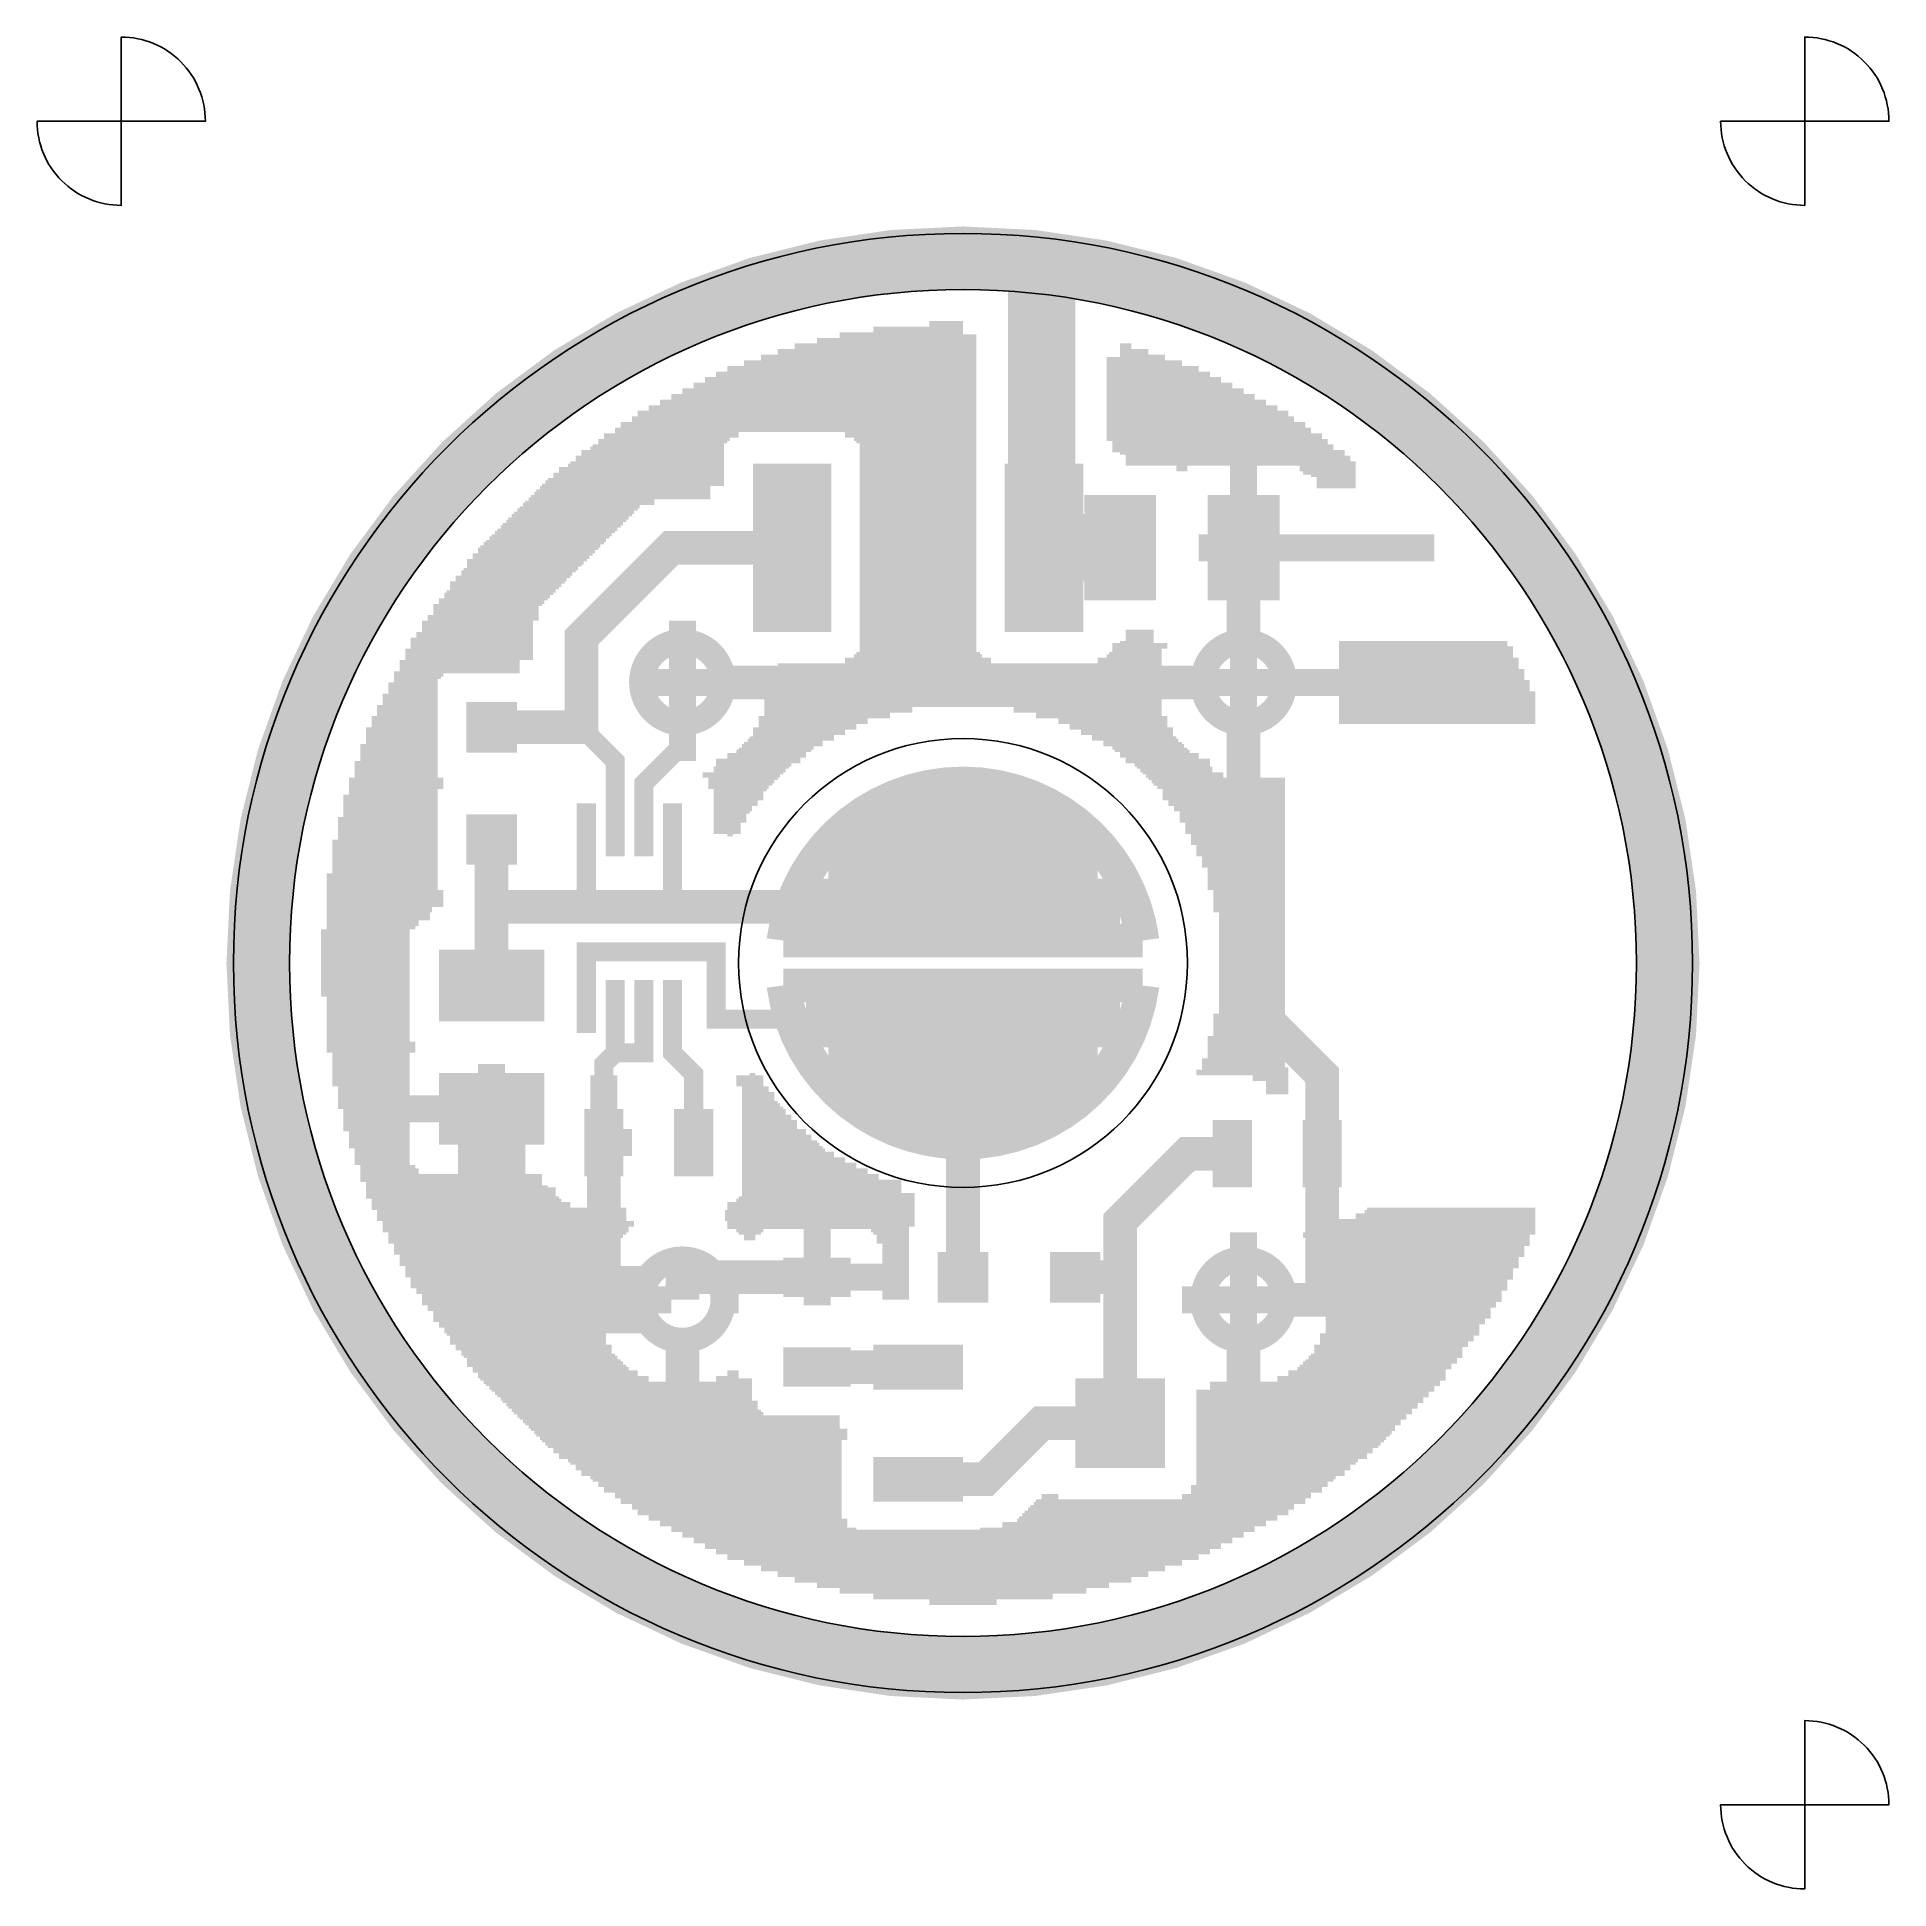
# Model space of a CAD drawing. Extents: x 413 to 603, y 413 to 603.
import ezdxf

# ---------------------------------------------------------------- set-up
doc = ezdxf.new("R2010")
doc.units = 0
doc.header["$MEASUREMENT"] = 0
doc.layers.add('1', color=4, linetype='CONTINUOUS')

msp = doc.modelspace()

# ---------------------------------------------------------------- linework, layer by layer
at = {"layer": '1'}
for points in [[(421.409082, 594.590918), (430.068174, 594.590918, 0.414214), (421.409082, 603.25001)], [(594.590918, 594.590918), (603.25001, 594.590918, 0.414214), (594.590918, 603.25001)], [(421.409082, 594.590918), (412.74999, 594.590918, 0.414214), (421.409082, 585.931826)], [(594.590918, 594.590918), (585.931826, 594.590918, 0.414214), (594.590918, 585.931826)], [(432.954538, 508, 1), (583.045462, 508, 1)], [(438.727266, 508, 1), (577.272734, 508, 1)], [(484.909089, 508, 1), (531.090911, 508, 1)], [(594.590918, 421.409082), (603.25001, 421.409082, 0.414214), (594.590918, 430.068174)], [(594.590918, 421.409082), (585.931826, 421.409082, 0.414214), (594.590918, 412.74999)]]:
    msp.add_lwpolyline(points, format="xyb", close=True, dxfattribs=at)
for points, const_width in [([(435.480106, 508, 1), (580.519894, 508, 1)], 6.494319), ([(474.951133, 536.8636389999999, 1), (483.321588, 536.8636389999999, 1)], 2.597728), ([(532.678412, 536.8636389999999, 1), (541.048867, 536.8636389999999, 1)], 2.597728), ([(505.402272, 513.772728, 1), (510.597728, 513.772728, 1)], 5.195455), ([(505.402272, 502.227272, 1), (510.597728, 502.227272, 1)], 5.195455), ([(474.951133, 473.363633, 1), (483.321588, 473.363633, 1)], 2.597728), ([(532.678412, 473.363633, 1), (541.048867, 473.363633, 1)], 2.597728)]:
    msp.add_lwpolyline(points, format="xyb", close=True, dxfattribs=dict(at, const_width=const_width))
for points, const_width in [([(516.081819, 550.7181860000001), (516.081819, 579.581825)], 6.927273), ([(498.763635, 572.077279), (508, 572.077279)], 2.770909), ([(498.763635, 534.5545480000001), (498.763635, 572.077279)], 2.770909), ([(499.340908, 534.5545480000001), (499.340908, 572.077279)], 2.770909), ([(499.9181809999999, 534.5545480000001), (499.9181809999999, 572.077279)], 2.770909), ([(500.495454, 534.5545480000001), (500.495454, 572.077279)], 2.770909), ([(501.0727269999999, 535.131821), (501.0727269999999, 572.077279)], 2.770909), ([(501.649999, 535.131821), (501.649999, 572.077279)], 2.770909), ([(502.227272, 535.131821), (502.227272, 572.077279)], 2.770909), ([(502.804545, 535.131821), (502.804545, 572.077279)], 2.770909), ([(503.381818, 535.709094), (503.381818, 572.077279)], 2.770909), ([(503.959091, 535.709094), (503.959091, 572.077279)], 2.770909), ([(504.536363, 572.654552), (508, 572.654552)], 2.770909), ([(504.536363, 535.709094), (504.536363, 572.654552)], 2.770909), ([(505.113636, 535.709094), (505.113636, 572.654552)], 2.770909), ([(505.690909, 535.709094), (505.690909, 572.654552)], 2.770909), ([(506.268182, 535.709094), (506.268182, 572.654552)], 2.770909), ([(506.845454, 535.709094), (506.845454, 572.654552)], 2.770909), ([(507.422727, 535.709094), (507.422727, 572.654552)], 2.770909), ([(508, 535.709094), (508, 572.654552)], 2.770909), ([(490.681816, 570.345461), (508, 570.345461)], 2.770909), ([(490.681816, 563.99546), (490.681816, 570.345461)], 2.770909), ([(491.259089, 563.99546), (491.259089, 570.345461)], 2.770909), ([(491.836362, 563.99546), (491.836362, 570.345461)], 2.770909), ([(492.4136349999999, 563.99546), (492.4136349999999, 570.345461)], 2.770909), ([(492.990908, 570.922734), (508, 570.922734)], 2.770909), ([(492.990908, 563.99546), (492.990908, 570.922734)], 2.770909), ([(493.56818, 563.99546), (493.56818, 570.922734)], 2.770909), ([(494.145453, 563.99546), (494.145453, 570.922734)], 2.770909), ([(494.722726, 563.99546), (494.722726, 570.922734)], 2.770909), ([(495.299999, 571.500006), (508, 571.500006)], 2.770909), ([(495.299999, 563.99546), (495.299999, 571.500006)], 2.770909), ([(495.8772719999999, 563.418187), (495.8772719999999, 571.500006)], 2.770909), ([(496.4545440000001, 563.418187), (496.4545440000001, 571.500006)], 2.770909), ([(497.031817, 562.840915), (497.031817, 571.500006)], 2.770909), ([(497.60909, 562.840915), (497.60909, 571.500006)], 2.770909), ([(498.186363, 561.686369), (498.186363, 571.500006)], 2.770909), ([(524.163638, 570.345461), (525.318184, 570.345461)], 2.770909), ([(524.163638, 561.686369), (524.163638, 570.345461)], 2.770909), ([(524.740911, 560.531823), (524.740911, 570.345461)], 2.770909), ([(525.318184, 560.531823), (525.318184, 570.345461)], 2.770909), ([(485.486361, 568.613642), (508, 568.613642)], 2.770909), ([(485.486361, 563.99546), (485.486361, 568.613642)], 2.770909), ([(486.063634, 563.99546), (486.063634, 568.613642)], 2.770909), ([(486.640907, 563.99546), (486.640907, 568.613642)], 2.770909), ([(487.21818, 569.190915), (508, 569.190915)], 2.770909), ([(487.21818, 563.99546), (487.21818, 569.190915)], 2.770909), ([(487.795453, 563.99546), (487.795453, 569.190915)], 2.770909), ([(488.372725, 563.99546), (488.372725, 569.190915)], 2.770909), ([(488.9499980000001, 569.768188), (508, 569.768188)], 2.770909), ([(488.9499980000001, 563.99546), (488.9499980000001, 569.768188)], 2.770909), ([(489.527271, 563.99546), (489.527271, 569.768188)], 2.770909), ([(490.104544, 563.99546), (490.104544, 569.768188)], 2.770909), ([(524.163638, 569.768188), (527.050002, 569.768188)], 2.770909), ([(524.163638, 569.190915), (528.78182, 569.190915)], 2.770909), ([(524.163638, 568.613642), (530.513639, 568.613642)], 2.770909), ([(525.895456, 560.531823), (525.895456, 569.768188)], 2.770909), ([(526.472729, 560.531823), (526.472729, 569.768188)], 2.770909), ([(527.050002, 560.531823), (527.050002, 569.768188)], 2.770909), ([(527.627275, 560.531823), (527.627275, 569.190915)], 2.770909), ([(528.2045469999999, 560.531823), (528.2045469999999, 569.190915)], 2.770909), ([(528.78182, 560.531823), (528.78182, 569.190915)], 2.770909), ([(529.3590929999999, 560.531823), (529.3590929999999, 568.613642)], 2.770909), ([(529.936366, 559.9545509999999), (529.936366, 568.613642)], 2.770909), ([(530.513639, 559.9545509999999), (530.513639, 568.613642)], 2.770909), ([(481.4454519999999, 566.881824), (508, 566.881824)], 2.770909), ([(481.4454519999999, 557.068187), (481.4454519999999, 566.881824)], 2.770909), ([(482.022725, 557.068187), (482.022725, 566.881824)], 2.770909), ([(482.599997, 567.4590969999999), (508, 567.4590969999999)], 2.770909), ([(482.599997, 561.686369), (482.599997, 567.4590969999999)], 2.770909), ([(483.17727, 562.263642), (483.17727, 567.4590969999999)], 2.770909), ([(483.754543, 568.03637), (508, 568.03637)], 2.770909), ([(483.754543, 562.840915), (483.754543, 568.03637)], 2.770909), ([(484.331816, 563.418187), (484.331816, 568.03637)], 2.770909), ([(484.909089, 563.418187), (484.909089, 568.03637)], 2.770909), ([(524.163638, 568.03637), (532.245457, 568.03637)], 2.770909), ([(524.163638, 567.4590969999999), (533.400003, 567.4590969999999)], 2.770909), ([(524.163638, 566.881824), (534.5545480000001, 566.881824)], 2.770909), ([(531.090911, 559.9545509999999), (531.090911, 568.03637)], 2.770909), ([(531.668184, 560.531823), (531.668184, 568.03637)], 2.770909), ([(532.245457, 560.531823), (532.245457, 568.03637)], 2.770909), ([(532.82273, 560.531823), (532.82273, 567.4590969999999)], 2.770909), ([(533.400003, 560.531823), (533.400003, 567.4590969999999)], 2.770909), ([(533.977275, 560.531823), (533.977275, 566.881824)], 2.770909), ([(534.5545480000001, 560.531823), (534.5545480000001, 566.881824)], 2.770909), ([(476.82727, 564.572733), (508, 564.572733)], 2.770909), ([(476.82727, 557.068187), (476.82727, 564.572733)], 2.770909), ([(477.404542, 557.068187), (477.404542, 564.572733)], 2.770909), ([(477.981815, 565.150006), (508, 565.150006)], 2.770909), ([(477.981815, 557.068187), (477.981815, 565.150006)], 2.770909), ([(478.559088, 557.068187), (478.559088, 565.150006)], 2.770909), ([(479.136361, 565.7272780000001), (508, 565.7272780000001)], 2.770909), ([(479.136361, 557.068187), (479.136361, 565.7272780000001)], 2.770909), ([(479.713634, 557.068187), (479.713634, 565.7272780000001)], 2.770909), ([(480.2909059999999, 566.304551), (508, 566.304551)], 2.770909), ([(480.2909059999999, 557.068187), (480.2909059999999, 566.304551)], 2.770909), ([(480.868179, 557.068187), (480.868179, 566.304551)], 2.770909), ([(524.163638, 566.304551), (535.709094, 566.304551)], 2.770909), ([(524.163638, 565.7272780000001), (536.8636389999999, 565.7272780000001)], 2.770909), ([(524.163638, 565.150006), (538.018185, 565.150006)], 2.770909), ([(524.163638, 564.572733), (539.17273, 564.572733)], 2.770909), ([(535.131821, 560.531823), (535.131821, 566.304551)], 2.770909), ([(535.709094, 560.531823), (535.709094, 566.304551)], 2.770909), ([(536.286366, 560.531823), (536.286366, 565.7272780000001)], 2.770909), ([(536.8636389999999, 496.4545440000001), (536.8636389999999, 565.7272780000001)], 2.770909), ([(537.440912, 560.531823), (537.440912, 565.150006)], 2.770909), ([(538.018185, 560.531823), (538.018185, 565.150006)], 2.770909), ([(538.595458, 560.531823), (538.595458, 564.572733)], 2.770909), ([(539.17273, 560.531823), (539.17273, 564.572733)], 2.770909), ([(473.940906, 562.840915), (483.754543, 562.840915)], 2.770909), ([(473.940906, 555.336368), (473.940906, 562.840915)], 2.770909), ([(474.518178, 563.418187), (484.909089, 563.418187)], 2.770909), ([(474.518178, 555.913641), (474.518178, 563.418187)], 2.770909), ([(475.095451, 556.490914), (475.095451, 563.418187)], 2.770909), ([(475.672724, 563.99546), (508, 563.99546)], 2.770909), ([(475.672724, 556.490914), (475.672724, 563.99546)], 2.770909), ([(476.249997, 556.490914), (476.249997, 563.99546)], 2.770909), ([(495.8772719999999, 563.418187), (508, 563.418187)], 2.770909), ([(497.031817, 562.840915), (508, 562.840915)], 2.770909), ([(524.163638, 563.99546), (540.327276, 563.99546)], 2.770909), ([(524.163638, 563.418187), (541.481822, 563.418187)], 2.770909), ([(524.163638, 562.840915), (542.0590940000001, 562.840915)], 2.770909), ([(539.750003, 560.531823), (539.750003, 563.99546)], 2.770909), ([(540.327276, 560.531823), (540.327276, 563.99546)], 2.770909), ([(540.904549, 560.531823), (540.904549, 563.418187)], 2.770909), ([(541.481822, 560.531823), (541.481822, 563.418187)], 2.770909), ([(542.0590940000001, 560.531823), (542.0590940000001, 562.840915)], 2.770909), ([(471.054542, 561.109096), (482.022725, 561.109096)], 2.770909), ([(471.054542, 552.450004), (471.054542, 561.109096)], 2.770909), ([(471.631815, 553.0272769999999), (471.631815, 561.109096)], 2.770909), ([(472.209087, 561.686369), (482.599997, 561.686369)], 2.770909), ([(472.209087, 553.60455), (472.209087, 561.686369)], 2.770909), ([(472.7863599999999, 562.263642), (483.17727, 562.263642)], 2.770909), ([(472.7863599999999, 554.181823), (472.7863599999999, 562.263642)], 2.770909), ([(473.363633, 554.759096), (473.363633, 562.263642)], 2.770909), ([(498.186363, 562.263642), (508, 562.263642)], 2.770909), ([(498.186363, 561.686369), (508, 561.686369)], 2.770909), ([(498.763635, 561.109096), (508, 561.109096)], 2.770909), ([(524.163638, 562.263642), (543.21364, 562.263642)], 2.770909), ([(524.163638, 561.686369), (543.7909129999999, 561.686369)], 2.770909), ([(524.740911, 561.109096), (544.945458, 561.109096)], 2.770909), ([(542.636367, 559.9545509999999), (542.636367, 562.263642)], 2.770909), ([(543.21364, 559.9545509999999), (543.21364, 562.263642)], 2.770909), ([(543.7909129999999, 559.377278), (543.7909129999999, 561.686369)], 2.770909), ([(544.3681849999999, 558.2227320000001), (544.3681849999999, 561.109096)], 2.770909), ([(468.168178, 558.8000049999999), (482.022725, 558.8000049999999)], 2.770909), ([(468.168178, 549.563641), (468.168178, 558.8000049999999)], 2.770909), ([(468.745451, 559.377278), (482.022725, 559.377278)], 2.770909), ([(468.745451, 550.140913), (468.745451, 559.377278)], 2.770909), ([(469.3227230000001, 550.7181860000001), (469.3227230000001, 559.377278)], 2.770909), ([(469.899996, 559.9545509999999), (482.022725, 559.9545509999999)], 2.770909), ([(469.899996, 551.2954589999999), (469.899996, 559.9545509999999)], 2.770909), ([(470.477269, 560.531823), (482.022725, 560.531823)], 2.770909), ([(470.477269, 551.872732), (470.477269, 560.531823)], 2.770909), ([(498.763635, 560.531823), (508, 560.531823)], 2.770909), ([(498.763635, 559.9545509999999), (508, 559.9545509999999)], 2.770909), ([(498.763635, 559.377278), (508, 559.377278)], 2.770909), ([(498.763635, 558.8000049999999), (508, 558.8000049999999)], 2.770909), ([(524.740911, 560.531823), (545.5227309999999, 560.531823)], 2.770909), ([(529.936366, 559.9545509999999), (531.090911, 559.9545509999999)], 2.770909), ([(542.636367, 559.9545509999999), (546.100004, 559.9545509999999)], 2.770909), ([(543.7909129999999, 559.377278), (547.254549, 559.377278)], 2.770909), ([(544.3681849999999, 558.8000049999999), (547.831822, 558.8000049999999)], 2.770909), ([(465.859087, 557.068187), (482.022725, 557.068187)], 2.770909), ([(465.859087, 547.254549), (465.859087, 557.068187)], 2.770909), ([(466.436359, 557.64546), (482.022725, 557.64546)], 2.770909), ([(466.436359, 547.831822), (466.436359, 557.64546)], 2.770909), ([(467.013632, 548.409095), (467.013632, 557.64546)], 2.770909), ([(467.590905, 558.2227320000001), (482.022725, 558.2227320000001)], 2.770909), ([(467.590905, 548.986368), (467.590905, 558.2227320000001)], 2.770909), ([(498.763635, 558.2227320000001), (508, 558.2227320000001)], 2.770909), ([(498.763635, 557.64546), (508, 557.64546)], 2.770909), ([(498.763635, 557.068187), (508, 557.068187)], 2.770909), ([(544.3681849999999, 558.2227320000001), (548.409095, 558.2227320000001)], 2.770909), ([(464.127268, 555.336368), (473.940906, 555.336368)], 2.770909), ([(464.127268, 545.5227309999999), (464.127268, 555.336368)], 2.770909), ([(464.704541, 555.913641), (474.518178, 555.913641)], 2.770909), ([(464.704541, 546.100004), (464.704541, 555.913641)], 2.770909), ([(465.2818139999999, 556.490914), (476.249997, 556.490914)], 2.770909), ([(465.2818139999999, 546.677277), (465.2818139999999, 556.490914)], 2.770909), ([(498.763635, 556.490914), (508, 556.490914)], 2.770909), ([(498.763635, 555.913641), (508, 555.913641)], 2.770909), ([(498.763635, 555.336368), (508, 555.336368)], 2.770909), ([(461.8181769999999, 553.0272769999999), (471.631815, 553.0272769999999)], 2.770909), ([(461.8181769999999, 539.17273), (461.8181769999999, 553.0272769999999)], 2.770909), ([(462.39545, 553.60455), (472.209087, 553.60455)], 2.770909), ([(462.39545, 539.17273), (462.39545, 553.60455)], 2.770909), ([(462.972723, 554.181823), (472.7863599999999, 554.181823)], 2.770909), ([(462.972723, 543.21364), (462.972723, 554.181823)], 2.770909), ([(463.549996, 554.759096), (473.363633, 554.759096)], 2.770909), ([(463.549996, 544.945458), (463.549996, 554.759096)], 2.770909), ([(498.763635, 554.759096), (508, 554.759096)], 2.770909), ([(498.763635, 554.181823), (508, 554.181823)], 2.770909), ([(498.763635, 553.60455), (508, 553.60455)], 2.770909), ([(498.763635, 553.0272769999999), (508, 553.0272769999999)], 2.770909), ([(460.086359, 551.2954589999999), (469.899996, 551.2954589999999)], 2.770909), ([(460.086359, 539.17273), (460.086359, 551.2954589999999)], 2.770909), ([(460.663632, 551.872732), (470.477269, 551.872732)], 2.770909), ([(460.663632, 539.17273), (460.663632, 551.872732)], 2.770909), ([(461.240904, 552.450004), (471.054542, 552.450004)], 2.770909), ([(461.240904, 539.17273), (461.240904, 552.450004)], 2.770909), ([(498.763635, 552.450004), (508, 552.450004)], 2.770909), ([(498.763635, 551.872732), (508, 551.872732)], 2.770909), ([(498.763635, 551.2954589999999), (508, 551.2954589999999)], 2.770909), ([(516.336281, 550.7181860000001), (524.163638, 550.7181860000001)], 6.927273), ([(458.35454, 549.563641), (468.168178, 549.563641)], 2.770909), ([(458.35454, 539.17273), (458.35454, 549.563641)], 2.770909), ([(458.931813, 550.140913), (468.745451, 550.140913)], 2.770909), ([(458.931813, 539.17273), (458.931813, 550.140913)], 2.770909), ([(459.509086, 532.245457), (468.745451, 532.245457), (468.745451, 541.481822), (477.981815, 550.7181860000001), (490.427355, 550.7181860000001)], 3.463637), ([(459.509086, 550.7181860000001), (469.3227230000001, 550.7181860000001)], 2.770909), ([(459.509086, 539.17273), (459.509086, 550.7181860000001)], 2.770909), ([(498.763635, 550.7181860000001), (508, 550.7181860000001)], 2.770909), ([(498.763635, 550.140913), (508, 550.140913)], 2.770909), ([(498.763635, 549.563641), (508, 549.563641)], 2.770909), ([(532.245457, 550.7181860000001), (556.490914, 550.7181860000001)], 2.770909), ([(536.8636389999999, 539.750003), (536.8636389999999, 550.7181860000001)], 3.463637), ([(457.199995, 547.831822), (466.436359, 547.831822)], 2.770909), ([(457.199995, 539.17273), (457.199995, 547.831822)], 2.770909), ([(457.777268, 548.409095), (467.013632, 548.409095)], 2.770909), ([(457.777268, 539.17273), (457.777268, 548.409095)], 2.770909), ([(458.35454, 548.986368), (467.590905, 548.986368)], 2.770909), ([(498.763635, 548.986368), (508, 548.986368)], 2.770909), ([(498.763635, 548.409095), (508, 548.409095)], 2.770909), ([(498.763635, 547.831822), (508, 547.831822)], 2.770909), ([(455.468177, 545.5227309999999), (464.127268, 545.5227309999999)], 2.770909), ([(455.468177, 539.17273), (455.468177, 545.5227309999999)], 2.770909), ([(456.045449, 546.100004), (464.704541, 546.100004)], 2.770909), ([(456.045449, 539.17273), (456.045449, 546.100004)], 2.770909), ([(456.622722, 547.254549), (465.859087, 547.254549)], 2.770909), ([(456.622722, 539.17273), (456.622722, 547.254549)], 2.770909), ([(456.622722, 546.677277), (465.2818139999999, 546.677277)], 2.770909), ([(498.763635, 547.254549), (508, 547.254549)], 2.770909), ([(498.763635, 546.677277), (508, 546.677277)], 2.770909), ([(498.763635, 546.100004), (508, 546.100004)], 2.770909), ([(498.763635, 545.5227309999999), (508, 545.5227309999999)], 2.770909), ([(454.313631, 543.7909129999999), (462.972723, 543.7909129999999)], 2.770909), ([(454.313631, 538.595458), (454.313631, 543.7909129999999)], 2.770909), ([(454.890904, 544.945458), (463.549996, 544.945458)], 2.770909), ([(454.890904, 539.17273), (454.890904, 544.945458)], 2.770909), ([(454.890904, 544.3681849999999), (462.972723, 544.3681849999999)], 2.770909), ([(498.763635, 544.945458), (508, 544.945458)], 2.770909), ([(498.763635, 544.3681849999999), (508, 544.3681849999999)], 2.770909), ([(498.763635, 543.7909129999999), (508, 543.7909129999999)], 2.770909), ([(453.1590849999999, 542.0590940000001), (462.39545, 542.0590940000001)], 2.770909), ([(453.1590849999999, 537.440912), (453.1590849999999, 542.0590940000001)], 2.770909), ([(453.736358, 543.21364), (462.972723, 543.21364)], 2.770909), ([(453.736358, 538.018185), (453.736358, 543.21364)], 2.770909), ([(453.736358, 542.636367), (462.39545, 542.636367)], 2.770909), ([(479.136361, 528.78182), (479.136361, 543.21364)], 2.770909), ([(498.763635, 543.21364), (508, 543.21364)], 2.770909), ([(498.763635, 542.636367), (508, 542.636367)], 2.770909), ([(498.763635, 542.0590940000001), (508, 542.0590940000001)], 2.770909), ([(452.00454, 540.327276), (462.39545, 540.327276)], 2.770909), ([(452.00454, 513.195455), (452.00454, 540.327276)], 2.770909), ([(452.00454, 539.750003), (462.39545, 539.750003)], 2.770909), ([(452.581813, 541.481822), (462.39545, 541.481822)], 2.770909), ([(452.581813, 513.772728), (452.581813, 541.481822)], 2.770909), ([(452.581813, 540.904549), (462.39545, 540.904549)], 2.770909), ([(498.186363, 539.750003), (508.577273, 539.750003)], 2.770909), ([(498.186363, 533.977275), (498.186363, 539.750003)], 2.770909), ([(498.763635, 541.481822), (508, 541.481822)], 2.770909), ([(498.763635, 540.904549), (508, 540.904549)], 2.770909), ([(498.763635, 540.327276), (508, 540.327276)], 2.770909), ([(508.577273, 535.709094), (508.577273, 539.750003)], 2.770909), ([(524.163638, 539.750003), (527.050002, 539.750003)], 2.770909), ([(524.163638, 530.513639), (524.163638, 539.750003)], 2.770909), ([(524.740911, 540.904549), (527.627275, 540.904549)], 2.770909), ([(524.740911, 529.936366), (524.740911, 540.904549)], 2.770909), ([(524.740911, 540.327276), (527.627275, 540.327276)], 2.770909), ([(525.318184, 529.936366), (525.318184, 540.904549)], 2.770909), ([(525.895456, 529.3590929999999), (525.895456, 540.904549)], 2.770909), ([(526.472729, 528.78182), (526.472729, 540.904549)], 2.770909), ([(527.050002, 528.2045469999999), (527.050002, 540.904549)], 2.770909), ([(527.627275, 540.327276), (527.627275, 540.904549)], 2.770909), ([(546.677277, 539.750003), (563.99546, 539.750003)], 2.770909), ([(450.849994, 538.018185), (453.736358, 538.018185)], 2.770909), ([(450.849994, 512.618182), (450.849994, 538.018185)], 2.770909), ([(451.427267, 539.17273), (462.39545, 539.17273)], 2.770909), ([(451.427267, 513.195455), (451.427267, 539.17273)], 2.770909), ([(451.427267, 538.595458), (454.313631, 538.595458)], 2.770909), ([(495.8772719999999, 538.018185), (510.886364, 538.018185)], 2.770909), ([(495.8772719999999, 532.82273), (495.8772719999999, 538.018185)], 2.770909), ([(496.4545440000001, 533.400003), (496.4545440000001, 538.018185)], 2.770909), ([(497.031817, 538.595458), (509.731818, 538.595458)], 2.770909), ([(497.031817, 533.400003), (497.031817, 538.595458)], 2.770909), ([(497.60909, 533.977275), (497.60909, 538.595458)], 2.770909), ([(498.186363, 539.17273), (508.577273, 539.17273)], 2.770909), ([(509.154546, 535.709094), (509.154546, 538.595458)], 2.770909), ([(509.731818, 535.709094), (509.731818, 538.595458)], 2.770909), ([(510.309091, 535.709094), (510.309091, 538.018185)], 2.770909), ([(510.886364, 535.709094), (510.886364, 538.018185)], 2.770909), ([(521.854547, 538.018185), (527.050002, 538.018185)], 2.770909), ([(521.854547, 532.245457), (521.854547, 538.018185)], 2.770909), ([(522.43182, 531.668184), (522.43182, 538.018185)], 2.770909), ([(523.009092, 538.595458), (527.050002, 538.595458)], 2.770909), ([(523.009092, 531.668184), (523.009092, 538.595458)], 2.770909), ([(523.586365, 539.17273), (527.050002, 539.17273)], 2.770909), ([(523.586365, 531.090911), (523.586365, 539.17273)], 2.770909), ([(546.677277, 539.17273), (564.572733, 539.17273)], 2.770909), ([(546.677277, 538.595458), (564.572733, 538.595458)], 2.770909), ([(546.677277, 538.018185), (565.150006, 538.018185)], 2.770909), ([(450.272721, 536.8636389999999), (452.581813, 536.8636389999999)], 2.770909), ([(450.272721, 511.463637), (450.272721, 536.8636389999999)], 2.770909), ([(450.272721, 536.286366), (452.581813, 536.286366)], 2.770909), ([(450.849994, 537.440912), (453.1590849999999, 537.440912)], 2.770909), ([(475.095451, 536.8636389999999), (565.7272780000001, 536.8636389999999)], 2.770909), ([(482.022725, 536.8636389999999), (533.977275, 536.8636389999999)], 3.463637), ([(488.9499980000001, 537.440912), (527.050002, 537.440912)], 2.770909), ([(488.9499980000001, 528.2045469999999), (488.9499980000001, 537.440912)], 2.770909), ([(488.9499980000001, 536.286366), (527.050002, 536.286366)], 2.770909), ([(489.527271, 528.78182), (489.527271, 537.440912)], 2.770909), ([(490.104544, 529.3590929999999), (490.104544, 537.440912)], 2.770909), ([(490.681816, 529.936366), (490.681816, 537.440912)], 2.770909), ([(491.259089, 529.936366), (491.259089, 537.440912)], 2.770909), ([(491.836362, 530.513639), (491.836362, 537.440912)], 2.770909), ([(492.4136349999999, 531.090911), (492.4136349999999, 537.440912)], 2.770909), ([(492.990908, 531.668184), (492.990908, 537.440912)], 2.770909), ([(493.56818, 531.668184), (493.56818, 537.440912)], 2.770909), ([(494.145453, 532.245457), (494.145453, 537.440912)], 2.770909), ([(494.722726, 532.245457), (494.722726, 537.440912)], 2.770909), ([(495.299999, 532.82273), (495.299999, 537.440912)], 2.770909), ([(511.463637, 535.709094), (511.463637, 537.440912)], 2.770909), ([(512.0409089999999, 535.709094), (512.0409089999999, 537.440912)], 2.770909), ([(512.618182, 535.709094), (512.618182, 537.440912)], 2.770909), ([(513.195455, 535.131821), (513.195455, 537.440912)], 2.770909), ([(513.772728, 535.131821), (513.772728, 537.440912)], 2.770909), ([(514.350001, 535.131821), (514.350001, 537.440912)], 2.770909), ([(514.927273, 535.131821), (514.927273, 537.440912)], 2.770909), ([(515.504546, 534.5545480000001), (515.504546, 537.440912)], 2.770909), ([(516.081819, 534.5545480000001), (516.081819, 537.440912)], 2.770909), ([(516.659092, 534.5545480000001), (516.659092, 537.440912)], 2.770909), ([(517.2363650000001, 534.5545480000001), (517.2363650000001, 537.440912)], 2.770909), ([(517.813637, 533.977275), (517.813637, 537.440912)], 2.770909), ([(518.39091, 533.977275), (518.39091, 537.440912)], 2.770909), ([(518.968183, 533.400003), (518.968183, 537.440912)], 2.770909), ([(519.545456, 533.400003), (519.545456, 537.440912)], 2.770909), ([(520.122728, 532.82273), (520.122728, 537.440912)], 2.770909), ([(520.7000009999999, 532.82273), (520.7000009999999, 537.440912)], 2.770909), ([(521.277274, 532.245457), (521.277274, 537.440912)], 2.770909), ([(546.677277, 537.440912), (565.150006, 537.440912)], 2.770909), ([(546.677277, 536.286366), (565.7272780000001, 536.286366)], 2.770909), ([(449.118176, 534.5545480000001), (452.581813, 534.5545480000001)], 2.770909), ([(449.118176, 481.4454519999999), (449.118176, 534.5545480000001)], 2.770909), ([(449.118176, 533.977275), (452.581813, 533.977275)], 2.770909), ([(449.695449, 535.709094), (452.581813, 535.709094)], 2.770909), ([(449.695449, 480.2909059999999), (449.695449, 535.709094)], 2.770909), ([(449.695449, 535.131821), (452.581813, 535.131821)], 2.770909), ([(488.9499980000001, 535.709094), (527.050002, 535.709094)], 2.770909), ([(488.9499980000001, 535.131821), (502.804545, 535.131821)], 2.770909), ([(488.9499980000001, 534.5545480000001), (500.495454, 534.5545480000001)], 2.770909), ([(488.9499980000001, 533.977275), (498.186363, 533.977275)], 2.770909), ([(513.195455, 535.131821), (527.050002, 535.131821)], 2.770909), ([(515.504546, 534.5545480000001), (527.050002, 534.5545480000001)], 2.770909), ([(517.813637, 533.977275), (527.050002, 533.977275)], 2.770909), ([(544.945458, 488.372725), (544.945458, 496.4545440000001), (536.8636389999999, 504.536363), (536.8636389999999, 533.977275)], 3.463637), ([(546.677277, 535.709094), (566.304551, 535.709094)], 2.770909), ([(546.677277, 535.131821), (566.304551, 535.131821)], 2.770909), ([(546.677277, 534.5545480000001), (566.881824, 534.5545480000001)], 2.770909), ([(546.677277, 533.977275), (566.881824, 533.977275)], 2.770909), ([(447.96363, 532.245457), (452.581813, 532.245457)], 2.770909), ([(447.96363, 483.754543), (447.96363, 532.245457)], 2.770909), ([(448.540903, 533.400003), (452.581813, 533.400003)], 2.770909), ([(448.540903, 482.599997), (448.540903, 533.400003)], 2.770909), ([(448.540903, 532.82273), (452.581813, 532.82273)], 2.770909), ([(475.1635690000001, 521.709074), (475.1635690000001, 526.472729), (479.136361, 530.44552), (479.136361, 533.977275)], 1.962727), ([(487.795453, 532.245457), (494.722726, 532.245457)], 2.770909), ([(487.795453, 527.050002), (487.795453, 532.245457)], 2.770909), ([(488.372725, 533.400003), (497.031817, 533.400003)], 2.770909), ([(488.372725, 527.627275), (488.372725, 533.400003)], 2.770909), ([(488.372725, 532.82273), (495.8772719999999, 532.82273)], 2.770909), ([(518.968183, 533.400003), (527.627275, 533.400003)], 2.770909), ([(520.122728, 532.82273), (527.627275, 532.82273)], 2.770909), ([(521.277274, 532.245457), (528.2045469999999, 532.245457)], 2.770909), ([(527.627275, 527.627275), (527.627275, 533.400003)], 2.770909), ([(528.2045469999999, 527.050002), (528.2045469999999, 532.245457)], 2.770909), ([(447.386358, 530.513639), (452.581813, 530.513639)], 2.770909), ([(447.386358, 485.486361), (447.386358, 530.513639)], 2.770909), ([(447.96363, 531.668184), (452.581813, 531.668184)], 2.770909), ([(447.96363, 531.090911), (452.581813, 531.090911)], 2.770909), ([(459.509086, 532.245457), (468.745451, 532.245457), (472.209087, 528.78182), (472.209087, 521.709074)], 1.962727), ([(486.640907, 530.513639), (491.836362, 530.513639)], 2.770909), ([(486.640907, 525.895456), (486.640907, 530.513639)], 2.770909), ([(487.21818, 531.090911), (492.4136349999999, 531.090911)], 2.770909), ([(487.21818, 526.472729), (487.21818, 531.090911)], 2.770909), ([(487.795453, 531.668184), (493.56818, 531.668184)], 2.770909), ([(522.43182, 531.668184), (528.2045469999999, 531.668184)], 2.770909), ([(523.586365, 531.090911), (528.78182, 531.090911)], 2.770909), ([(524.163638, 530.513639), (529.3590929999999, 530.513639)], 2.770909), ([(528.78182, 526.472729), (528.78182, 531.090911)], 2.770909), ([(529.3590929999999, 525.895456), (529.3590929999999, 530.513639)], 2.770909), ([(446.809085, 528.78182), (452.581813, 528.78182)], 2.770909), ([(446.809085, 487.21818), (446.809085, 528.78182)], 2.770909), ([(447.386358, 529.936366), (452.581813, 529.936366)], 2.770909), ([(447.386358, 529.3590929999999), (452.581813, 529.3590929999999)], 2.770909), ([(484.909089, 528.78182), (489.527271, 528.78182)], 2.770909), ([(484.909089, 523.586365), (484.909089, 528.78182)], 2.770909), ([(485.486361, 529.3590929999999), (490.104544, 529.3590929999999)], 2.770909), ([(485.486361, 524.163638), (485.486361, 529.3590929999999)], 2.770909), ([(486.063634, 529.936366), (491.259089, 529.936366)], 2.770909), ([(486.063634, 524.740911), (486.063634, 529.936366)], 2.770909), ([(524.740911, 529.936366), (529.936366, 529.936366)], 2.770909), ([(525.895456, 529.3590929999999), (530.513639, 529.3590929999999)], 2.770909), ([(526.472729, 528.78182), (531.090911, 528.78182)], 2.770909), ([(529.936366, 524.740911), (529.936366, 529.936366)], 2.770909), ([(530.513639, 524.163638), (530.513639, 529.3590929999999)], 2.770909), ([(531.090911, 523.586365), (531.090911, 528.78182)], 2.770909), ([(446.231812, 527.050002), (453.1590849999999, 527.050002)], 2.770909), ([(446.231812, 488.9499980000001), (446.231812, 527.050002)], 2.770909), ([(446.231812, 526.472729), (453.736358, 526.472729)], 2.770909), ([(446.809085, 528.2045469999999), (452.581813, 528.2045469999999)], 2.770909), ([(446.809085, 527.627275), (452.581813, 527.627275)], 2.770909), ([(453.1590849999999, 525.895456), (453.1590849999999, 527.050002)], 2.770909), ([(482.599997, 527.627275), (488.372725, 527.627275)], 2.770909), ([(482.599997, 527.050002), (482.599997, 527.627275)], 2.770909), ([(482.599997, 527.050002), (487.795453, 527.050002)], 2.770909), ([(483.17727, 525.895456), (483.17727, 527.627275)], 2.770909), ([(483.17727, 526.472729), (487.21818, 526.472729)], 2.770909), ([(483.754543, 528.2045469999999), (488.9499980000001, 528.2045469999999)], 2.770909), ([(483.754543, 521.277274), (483.754543, 528.2045469999999)], 2.770909), ([(484.331816, 522.43182), (484.331816, 528.2045469999999)], 2.770909), ([(527.050002, 528.2045469999999), (532.245457, 528.2045469999999)], 2.770909), ([(527.627275, 527.627275), (533.400003, 527.627275)], 2.770909), ([(531.668184, 522.43182), (531.668184, 528.2045469999999)], 2.770909), ([(532.245457, 521.277274), (532.245457, 528.2045469999999)], 2.770909), ([(532.82273, 520.122728), (532.82273, 527.627275)], 2.770909), ([(533.400003, 518.968183), (533.400003, 527.627275)], 2.770909), ([(533.977275, 517.813637), (533.977275, 527.050002)], 2.770909), ([(534.5545480000001, 515.504546), (534.5545480000001, 527.050002)], 2.770909), ([(535.131821, 513.195455), (535.131821, 527.050002)], 2.770909), ([(535.709094, 496.4545440000001), (535.709094, 527.050002)], 2.770909), ([(536.286366, 496.4545440000001), (536.286366, 527.050002)], 2.770909), ([(537.440912, 496.4545440000001), (537.440912, 527.050002)], 2.770909), ([(538.018185, 496.4545440000001), (538.018185, 527.050002)], 2.770909), ([(538.595458, 496.4545440000001), (538.595458, 527.050002)], 2.770909), ([(539.17273, 495.8772719999999), (539.17273, 527.050002)], 2.770909), ([(539.750003, 495.8772719999999), (539.750003, 527.050002)], 2.770909), ([(445.6545389999999, 525.318184), (452.581813, 525.318184)], 2.770909), ([(445.6545389999999, 490.681816), (445.6545389999999, 525.318184)], 2.770909), ([(445.6545389999999, 524.740911), (452.581813, 524.740911)], 2.770909), ([(446.231812, 525.895456), (453.1590849999999, 525.895456)], 2.770909), ([(483.17727, 525.895456), (486.640907, 525.895456)], 2.770909), ([(483.754543, 525.318184), (486.063634, 525.318184)], 2.770909), ([(483.754543, 524.740911), (486.063634, 524.740911)], 2.770909), ([(501.0727269999999, 524.163638), (514.927273, 524.163638)], 3.463637), ([(445.077266, 523.009092), (452.581813, 523.009092)], 2.770909), ([(445.077266, 492.990908), (445.077266, 523.009092)], 2.770909), ([(445.6545389999999, 524.163638), (452.581813, 524.163638)], 2.770909), ([(445.6545389999999, 523.586365), (452.581813, 523.586365)], 2.770909), ([(483.754543, 524.163638), (485.486361, 524.163638)], 2.770909), ([(483.754543, 523.586365), (484.909089, 523.586365)], 2.770909), ([(483.754543, 523.009092), (484.331816, 523.009092)], 2.770909), ([(444.499994, 520.7000009999999), (452.581813, 520.7000009999999)], 2.770909), ([(444.499994, 495.299999), (444.499994, 520.7000009999999)], 2.770909), ([(445.077266, 522.43182), (452.581813, 522.43182)], 2.770909), ([(445.077266, 521.854547), (452.581813, 521.854547)], 2.770909), ([(445.077266, 521.277274), (452.581813, 521.277274)], 2.770909), ([(459.509086, 520.7000009999999), (459.509086, 513.772728), (505.113636, 513.772728)], 3.463637), ([(459.509086, 505.690909), (459.509086, 513.772728), (459.509086, 520.7000009999999)], 3.463637), ([(459.509086, 520.7000009999999), (459.509086, 513.772728), (469.254605, 513.772728), (469.254605, 521.709074)], 1.385455), ([(469.254605, 521.709074), (469.254605, 513.772728), (478.118167, 513.772728), (478.118167, 521.709074)], 1.962727), ([(483.754543, 522.43182), (484.331816, 522.43182)], 2.770909), ([(519.545456, 521.854547), (496.4545440000001, 521.854547)], 3.463637), ([(444.499994, 520.122728), (452.581813, 520.122728)], 2.770909), ([(444.499994, 519.545456), (452.581813, 519.545456)], 2.770909), ([(444.499994, 518.968183), (452.581813, 518.968183)], 2.770909), ([(494.145453, 519.545456), (521.854547, 519.545456)], 3.463637), ([(443.922721, 517.2363650000001), (452.581813, 517.2363650000001)], 2.770909), ([(443.922721, 498.763635), (443.922721, 517.2363650000001)], 2.770909), ([(444.499994, 518.39091), (452.581813, 518.39091)], 2.770909), ([(444.499994, 517.813637), (452.581813, 517.813637)], 2.770909), ([(521.854547, 517.2363650000001), (494.145453, 517.2363650000001)], 3.463637), ([(443.922721, 516.659092), (452.581813, 516.659092)], 2.770909), ([(443.922721, 516.081819), (452.581813, 516.081819)], 2.770909), ([(443.922721, 515.504546), (453.1590849999999, 515.504546)], 2.770909), ([(443.922721, 514.927273), (453.1590849999999, 514.927273)], 2.770909), ([(453.1590849999999, 513.772728), (453.1590849999999, 515.504546)], 2.770909), ([(491.836362, 514.927273), (524.163638, 514.927273)], 3.463637), ([(443.922721, 514.350001), (453.1590849999999, 514.350001)], 2.770909), ([(443.922721, 513.772728), (453.1590849999999, 513.772728)], 2.770909), ([(443.922721, 513.195455), (452.00454, 513.195455)], 2.770909), ([(443.345448, 511.463637), (450.272721, 511.463637)], 2.770909), ([(443.345448, 504.536363), (443.345448, 511.463637)], 2.770909), ([(443.922721, 512.618182), (450.849994, 512.618182)], 2.770909), ([(443.922721, 512.0409089999999), (450.272721, 512.0409089999999)], 2.770909), ([(491.836362, 512.618182), (524.163638, 512.618182)], 3.463637), ([(443.345448, 510.886364), (449.695449, 510.886364)], 2.770909), ([(443.345448, 510.309091), (449.695449, 510.309091)], 2.770909), ([(443.345448, 509.731818), (449.695449, 509.731818)], 2.770909), ([(489.527271, 510.309091), (526.472729, 510.309091)], 3.463637), ([(443.345448, 509.154546), (449.695449, 509.154546)], 2.770909), ([(443.345448, 508.577273), (449.695449, 508.577273)], 2.770909), ([(443.345448, 508), (449.695449, 508)], 2.770909), ([(443.345448, 507.422727), (449.695449, 507.422727)], 2.770909), ([(469.254605, 503.5272900000001), (469.254605, 509.154546), (482.599997, 509.154546), (482.599997, 502.227272), (505.113636, 502.227272)], 1.962727), ([(443.345448, 506.845454), (449.695449, 506.845454)], 2.770909), ([(443.345448, 506.268182), (449.695449, 506.268182)], 2.770909), ([(443.345448, 505.690909), (449.695449, 505.690909)], 2.770909), ([(489.527271, 505.690909), (526.472729, 505.690909)], 3.463637), ([(443.345448, 505.113636), (449.695449, 505.113636)], 2.770909), ([(443.345448, 504.536363), (449.695449, 504.536363)], 2.770909), ([(443.922721, 503.959091), (449.695449, 503.959091)], 2.770909), ([(491.836362, 503.381818), (524.163638, 503.381818)], 3.463637), ([(443.922721, 503.381818), (449.695449, 503.381818)], 2.770909), ([(443.922721, 502.804545), (449.695449, 502.804545)], 2.770909), ([(443.922721, 502.227272), (449.695449, 502.227272)], 2.770909), ([(443.922721, 501.649999), (449.695449, 501.649999)], 2.770909), ([(471.054542, 489.527271), (471.054542, 497.60909), (472.209087, 498.763635), (472.209087, 503.5272900000001)], 1.962727), ([(472.209087, 503.5272900000001), (472.209087, 498.763635), (475.1635690000001, 498.763635), (475.1635690000001, 503.5272900000001)], 1.962727), ([(480.2909059999999, 489.527271), (480.2909059999999, 496.590896), (478.118167, 498.763635), (478.118167, 503.5272900000001)], 1.962727), ([(535.131821, 496.4545440000001), (535.131821, 502.804545)], 2.770909), ([(443.922721, 501.0727269999999), (449.695449, 501.0727269999999)], 2.770909), ([(443.922721, 500.495454), (449.695449, 500.495454)], 2.770909), ([(443.922721, 499.9181809999999), (450.272721, 499.9181809999999)], 2.770909), ([(450.272721, 498.763635), (450.272721, 499.9181809999999)], 2.770909), ([(524.163638, 501.0727269999999), (491.836362, 501.0727269999999)], 3.463637), ([(508, 499.340908), (508, 475.672724)], 3.463637), ([(534.5545480000001, 496.4545440000001), (534.5545480000001, 500.495454)], 2.770909), ([(443.922721, 499.340908), (450.272721, 499.340908)], 2.770909), ([(443.922721, 498.763635), (450.272721, 498.763635)], 2.770909), ([(444.499994, 498.186363), (449.695449, 498.186363)], 2.770909), ([(494.145453, 498.763635), (521.854547, 498.763635)], 3.463637), ([(533.977275, 496.4545440000001), (533.977275, 498.186363)], 2.770909), ([(444.499994, 497.60909), (449.695449, 497.60909)], 2.770909), ([(444.499994, 497.031817), (449.695449, 497.031817)], 2.770909), ([(444.499994, 496.4545440000001), (449.695449, 496.4545440000001)], 2.770909), ([(444.499994, 495.8772719999999), (449.695449, 495.8772719999999)], 2.770909), ([(459.509086, 465.2818139999999), (459.509086, 497.60909)], 2.770909), ([(471.054542, 479.136361), (471.054542, 496.4545440000001)], 2.770909), ([(486.063634, 495.299999), (486.063634, 496.4545440000001)], 2.770909), ([(521.854547, 496.4545440000001), (494.145453, 496.4545440000001)], 3.463637), ([(533.400003, 496.4545440000001), (533.400003, 497.031817)], 2.770909), ([(539.17273, 495.8772719999999), (541.481822, 495.8772719999999)], 2.770909), ([(444.499994, 495.299999), (449.695449, 495.299999)], 2.770909), ([(445.077266, 494.722726), (449.695449, 494.722726)], 2.770909), ([(445.077266, 494.145453), (449.695449, 494.145453)], 2.770909), ([(459.509086, 492.990908), (459.509086, 484.909089), (471.054542, 473.363633), (476.249997, 473.363633)], 6.927273), ([(486.063634, 495.299999), (486.640907, 495.299999)], 2.770909), ([(486.640907, 480.868179), (486.640907, 495.299999)], 2.770909), ([(486.640907, 494.722726), (487.21818, 494.722726)], 2.770909), ([(486.640907, 494.145453), (487.21818, 494.145453)], 2.770909), ([(487.21818, 481.4454519999999), (487.21818, 494.722726)], 2.770909), ([(496.4545440000001, 494.145453), (519.545456, 494.145453)], 3.463637), ([(445.077266, 493.56818), (449.695449, 493.56818)], 2.770909), ([(445.077266, 492.990908), (464.704541, 492.990908)], 2.770909), ([(445.6545389999999, 492.4136349999999), (449.695449, 492.4136349999999)], 2.770909), ([(486.640907, 493.56818), (487.795453, 493.56818)], 2.770909), ([(486.640907, 492.990908), (488.372725, 492.990908)], 2.770909), ([(486.640907, 492.4136349999999), (488.9499980000001, 492.4136349999999)], 2.770909), ([(487.795453, 482.022725), (487.795453, 493.56818)], 2.770909), ([(488.372725, 482.022725), (488.372725, 492.990908)], 2.770909), ([(488.9499980000001, 482.022725), (488.9499980000001, 492.4136349999999)], 2.770909), ([(501.0727269999999, 491.836362), (514.927273, 491.836362)], 3.463637), ([(445.6545389999999, 491.836362), (449.695449, 491.836362)], 2.770909), ([(445.6545389999999, 491.259089), (449.695449, 491.259089)], 2.770909), ([(445.6545389999999, 490.681816), (449.695449, 490.681816)], 2.770909), ([(486.640907, 491.836362), (489.527271, 491.836362)], 2.770909), ([(486.640907, 491.259089), (489.527271, 491.259089)], 2.770909), ([(486.640907, 490.681816), (490.104544, 490.681816)], 2.770909), ([(489.527271, 482.022725), (489.527271, 491.836362)], 2.770909), ([(490.104544, 482.022725), (490.104544, 490.681816)], 2.770909), ([(446.231812, 490.104544), (449.695449, 490.104544)], 2.770909), ([(446.231812, 489.527271), (449.695449, 489.527271)], 2.770909), ([(446.231812, 488.9499980000001), (449.695449, 488.9499980000001)], 2.770909), ([(446.809085, 488.372725), (449.695449, 488.372725)], 2.770909), ([(469.3227230000001, 489.527271), (473.940906, 489.527271)], 2.770909), ([(471.054542, 489.527271), (471.054542, 473.363633), (476.249997, 473.363633)], 3.463637), ([(486.640907, 490.104544), (490.681816, 490.104544)], 2.770909), ([(486.640907, 489.527271), (491.836362, 489.527271)], 2.770909), ([(486.640907, 488.9499980000001), (492.4136349999999, 488.9499980000001)], 2.770909), ([(486.640907, 488.372725), (492.990908, 488.372725)], 2.770909), ([(490.681816, 482.022725), (490.681816, 490.104544)], 2.770909), ([(491.259089, 482.022725), (491.259089, 489.527271)], 2.770909), ([(491.836362, 482.022725), (491.836362, 489.527271)], 2.770909), ([(492.4136349999999, 482.022725), (492.4136349999999, 488.9499980000001)], 2.770909), ([(492.990908, 472.7863599999999), (492.990908, 488.372725)], 2.770909), ([(519.545456, 475.672724), (524.163638, 475.672724), (524.163638, 481.4454519999999), (531.090911, 488.372725), (536.8636389999999, 488.372725), (535.709094, 488.372725)], 3.463637), ([(539.750003, 473.363633), (544.945458, 473.363633), (544.945458, 488.372725)], 3.463637), ([(446.809085, 487.795453), (449.695449, 487.795453)], 2.770909), ([(446.809085, 487.21818), (450.272721, 487.21818)], 2.770909), ([(447.386358, 486.640907), (450.272721, 486.640907)], 2.770909), ([(450.272721, 479.136361), (450.272721, 487.21818)], 2.770909), ([(486.640907, 487.795453), (493.56818, 487.795453)], 2.770909), ([(486.640907, 487.21818), (494.722726, 487.21818)], 2.770909), ([(486.640907, 486.640907), (495.8772719999999, 486.640907)], 2.770909), ([(493.56818, 482.022725), (493.56818, 487.795453)], 2.770909), ([(494.145453, 482.022725), (494.145453, 487.21818)], 2.770909), ([(494.722726, 482.022725), (494.722726, 487.21818)], 2.770909), ([(495.299999, 482.022725), (495.299999, 486.640907)], 2.770909), ([(495.8772719999999, 482.022725), (495.8772719999999, 486.640907)], 2.770909), ([(447.386358, 486.063634), (450.849994, 486.063634)], 2.770909), ([(447.386358, 485.486361), (452.00454, 485.486361)], 2.770909), ([(447.96363, 484.909089), (464.704541, 484.909089)], 2.770909), ([(450.849994, 477.981815), (450.849994, 486.063634)], 2.770909), ([(451.427267, 476.82727), (451.427267, 485.486361)], 2.770909), ([(452.00454, 475.672724), (452.00454, 485.486361)], 2.770909), ([(452.581813, 474.518178), (452.581813, 484.909089)], 2.770909), ([(453.1590849999999, 473.940906), (453.1590849999999, 484.909089)], 2.770909), ([(453.736358, 472.7863599999999), (453.736358, 484.909089)], 2.770909), ([(454.313631, 472.209087), (454.313631, 484.909089)], 2.770909), ([(454.890904, 471.054542), (454.890904, 484.909089)], 2.770909), ([(455.468177, 470.477269), (455.468177, 484.909089)], 2.770909), ([(456.045449, 469.899996), (456.045449, 484.909089)], 2.770909), ([(456.622722, 468.745451), (456.622722, 484.909089)], 2.770909), ([(457.199995, 468.168178), (457.199995, 484.909089)], 2.770909), ([(457.777268, 467.590905), (457.777268, 484.909089)], 2.770909), ([(458.35454, 466.436359), (458.35454, 484.909089)], 2.770909), ([(458.931813, 465.859087), (458.931813, 484.909089)], 2.770909), ([(460.086359, 464.704541), (460.086359, 484.909089)], 2.770909), ([(460.663632, 464.127268), (460.663632, 484.909089)], 2.770909), ([(461.240904, 463.549996), (461.240904, 484.909089)], 2.770909), ([(461.8181769999999, 462.972723), (461.8181769999999, 484.909089)], 2.770909), ([(462.39545, 462.39545), (462.39545, 484.909089)], 2.770909), ([(462.972723, 461.8181769999999), (462.972723, 484.909089)], 2.770909), ([(463.549996, 461.240904), (463.549996, 484.909089)], 2.770909), ([(464.127268, 460.663632), (464.127268, 484.909089)], 2.770909), ([(464.704541, 460.086359), (464.704541, 484.909089)], 2.770909), ([(486.640907, 486.063634), (497.031817, 486.063634)], 2.770909), ([(486.640907, 485.486361), (498.186363, 485.486361)], 2.770909), ([(486.640907, 484.909089), (499.340908, 484.909089)], 2.770909), ([(496.4545440000001, 482.022725), (496.4545440000001, 486.063634)], 2.770909), ([(497.031817, 482.022725), (497.031817, 486.063634)], 2.770909), ([(497.60909, 482.022725), (497.60909, 485.486361)], 2.770909), ([(498.186363, 482.022725), (498.186363, 485.486361)], 2.770909), ([(498.763635, 481.4454519999999), (498.763635, 484.909089)], 2.770909), ([(499.340908, 480.868179), (499.340908, 484.909089)], 2.770909), ([(447.96363, 484.331816), (464.704541, 484.331816)], 2.770909), ([(447.96363, 483.754543), (465.2818139999999, 483.754543)], 2.770909), ([(448.540903, 483.17727), (465.859087, 483.17727)], 2.770909), ([(448.540903, 482.599997), (466.436359, 482.599997)], 2.770909), ([(465.2818139999999, 459.509086), (465.2818139999999, 483.754543)], 2.770909), ([(465.859087, 458.931813), (465.859087, 483.17727)], 2.770909), ([(466.436359, 458.35454), (466.436359, 482.599997)], 2.770909), ([(484.909089, 482.599997), (501.649999, 482.599997)], 2.770909), ([(484.909089, 481.4454519999999), (484.909089, 482.599997)], 2.770909), ([(485.486361, 483.17727), (501.649999, 483.17727)], 2.770909), ([(485.486361, 480.868179), (485.486361, 483.17727)], 2.770909), ([(486.063634, 483.754543), (501.649999, 483.754543)], 2.770909), ([(486.063634, 480.2909059999999), (486.063634, 483.754543)], 2.770909), ([(486.640907, 484.331816), (501.649999, 484.331816)], 2.770909), ([(499.9181809999999, 480.2909059999999), (499.9181809999999, 484.331816)], 2.770909), ([(500.495454, 479.136361), (500.495454, 484.331816)], 2.770909), ([(501.0727269999999, 473.363633), (501.0727269999999, 484.331816)], 2.770909), ([(501.649999, 480.868179), (501.649999, 484.331816)], 2.770909), ([(550.7181860000001, 459.509086), (550.7181860000001, 482.599997)], 2.770909), ([(449.118176, 482.022725), (467.590905, 482.022725)], 2.770909), ([(449.118176, 481.4454519999999), (473.363633, 481.4454519999999)], 2.770909), ([(449.695449, 480.868179), (472.7863599999999, 480.868179)], 2.770909), ([(467.013632, 458.35454), (467.013632, 482.022725)], 2.770909), ([(467.590905, 457.777268), (467.590905, 482.022725)], 2.770909), ([(468.168178, 457.199995), (468.168178, 481.4454519999999)], 2.770909), ([(468.745451, 456.622722), (468.745451, 481.4454519999999)], 2.770909), ([(469.3227230000001, 456.622722), (469.3227230000001, 481.4454519999999)], 2.770909), ([(469.899996, 476.82727), (469.899996, 481.4454519999999)], 2.770909), ([(470.477269, 477.981815), (470.477269, 481.4454519999999)], 2.770909), ([(471.631815, 479.713634), (471.631815, 481.4454519999999)], 2.770909), ([(472.209087, 480.2909059999999), (472.209087, 481.4454519999999)], 2.770909), ([(472.7863599999999, 480.868179), (472.7863599999999, 481.4454519999999)], 2.770909), ([(483.754543, 482.022725), (501.649999, 482.022725)], 2.770909), ([(484.909089, 481.4454519999999), (487.21818, 481.4454519999999)], 2.770909), ([(485.486361, 480.868179), (486.640907, 480.868179)], 2.770909), ([(498.763635, 481.4454519999999), (501.649999, 481.4454519999999)], 2.770909), ([(499.340908, 480.868179), (501.649999, 480.868179)], 2.770909), ([(548.409095, 480.868179), (566.304551, 480.868179)], 2.770909), ([(548.409095, 457.777268), (548.409095, 480.868179)], 2.770909), ([(548.986368, 458.35454), (548.986368, 480.868179)], 2.770909), ([(549.563641, 481.4454519999999), (566.881824, 481.4454519999999)], 2.770909), ([(549.563641, 458.35454), (549.563641, 481.4454519999999)], 2.770909), ([(550.140913, 458.931813), (550.140913, 482.022725)], 2.770909), ([(449.695449, 480.2909059999999), (472.209087, 480.2909059999999)], 2.770909), ([(450.272721, 479.713634), (471.631815, 479.713634)], 2.770909), ([(450.272721, 479.136361), (471.054542, 479.136361)], 2.770909), ([(499.9181809999999, 480.2909059999999), (501.0727269999999, 480.2909059999999)], 2.770909), ([(500.495454, 479.713634), (501.0727269999999, 479.713634)], 2.770909), ([(500.495454, 479.136361), (501.0727269999999, 479.136361)], 2.770909), ([(536.8636389999999, 450.272721), (536.8636389999999, 480.2909059999999)], 2.770909), ([(543.7909129999999, 480.2909059999999), (566.304551, 480.2909059999999)], 2.770909), ([(544.3681849999999, 479.713634), (544.3681849999999, 480.2909059999999)], 2.770909), ([(544.3681849999999, 479.713634), (565.7272780000001, 479.713634)], 2.770909), ([(544.945458, 479.136361), (565.7272780000001, 479.136361)], 2.770909), ([(545.5227309999999, 477.981815), (545.5227309999999, 480.2909059999999)], 2.770909), ([(546.100004, 476.82727), (546.100004, 480.2909059999999)], 2.770909), ([(546.677277, 456.622722), (546.677277, 480.2909059999999)], 2.770909), ([(547.254549, 456.622722), (547.254549, 480.2909059999999)], 2.770909), ([(547.831822, 457.199995), (547.831822, 480.2909059999999)], 2.770909), ([(450.849994, 478.559088), (470.477269, 478.559088)], 2.770909), ([(450.849994, 477.981815), (470.477269, 477.981815)], 2.770909), ([(451.427267, 477.404542), (469.899996, 477.404542)], 2.770909), ([(451.427267, 476.82727), (469.899996, 476.82727)], 2.770909), ([(545.5227309999999, 478.559088), (565.150006, 478.559088)], 2.770909), ([(545.5227309999999, 477.981815), (565.150006, 477.981815)], 2.770909), ([(546.100004, 477.404542), (564.572733, 477.404542)], 2.770909), ([(546.100004, 476.82727), (564.572733, 476.82727)], 2.770909), ([(452.00454, 476.249997), (469.3227230000001, 476.249997)], 2.770909), ([(452.00454, 475.672724), (469.3227230000001, 475.672724)], 2.770909), ([(452.581813, 475.095451), (469.3227230000001, 475.095451)], 2.770909), ([(479.136361, 473.363633), (479.136361, 475.672724), (492.990908, 475.672724)], 3.463637), ([(488.9499980000001, 475.672724), (501.0727269999999, 475.672724)], 2.770909), ([(524.163638, 460.663632), (524.163638, 475.672724), (519.545456, 475.672724)], 3.463637), ([(546.677277, 476.249997), (563.99546, 476.249997)], 2.770909), ([(546.677277, 475.672724), (563.99546, 475.672724)], 2.770909), ([(546.677277, 475.095451), (563.418187, 475.095451)], 2.770909), ([(452.581813, 474.518178), (469.3227230000001, 474.518178)], 2.770909), ([(453.1590849999999, 473.940906), (469.3227230000001, 473.940906)], 2.770909), ([(453.736358, 473.363633), (477.981815, 473.363633)], 2.770909), ([(483.754543, 473.363633), (484.909089, 473.363633)], 2.770909), ([(530.513639, 473.363633), (562.263642, 473.363633)], 2.770909), ([(546.677277, 474.518178), (563.418187, 474.518178)], 2.770909), ([(546.677277, 473.940906), (562.840915, 473.940906)], 2.770909), ([(453.736358, 472.7863599999999), (469.3227230000001, 472.7863599999999)], 2.770909), ([(454.313631, 472.209087), (469.3227230000001, 472.209087)], 2.770909), ([(454.890904, 471.631815), (469.3227230000001, 471.631815)], 2.770909), ([(546.677277, 472.7863599999999), (562.263642, 472.7863599999999)], 2.770909), ([(546.677277, 472.209087), (561.686369, 472.209087)], 2.770909), ([(546.677277, 471.631815), (561.109096, 471.631815)], 2.770909), ([(454.890904, 471.054542), (469.3227230000001, 471.054542)], 2.770909), ([(455.468177, 470.477269), (469.3227230000001, 470.477269)], 2.770909), ([(456.045449, 469.899996), (469.899996, 469.899996)], 2.770909), ([(456.622722, 469.3227230000001), (469.899996, 469.3227230000001)], 2.770909), ([(469.899996, 456.045449), (469.899996, 469.899996)], 2.770909), ([(479.136361, 470.477269), (479.136361, 456.045449), (487.21818, 447.96363), (528.78182, 447.96363), (536.8636389999999, 456.045449), (536.8636389999999, 470.477269)], 3.463637), ([(479.136361, 450.272721), (479.136361, 469.899996)], 2.770909), ([(546.100004, 469.899996), (559.9545509999999, 469.899996)], 2.770909), ([(546.100004, 456.045449), (546.100004, 469.899996)], 2.770909), ([(546.100004, 469.3227230000001), (559.377278, 469.3227230000001)], 2.770909), ([(546.677277, 471.054542), (561.109096, 471.054542)], 2.770909), ([(546.677277, 470.477269), (560.531823, 470.477269)], 2.770909), ([(456.622722, 468.745451), (470.477269, 468.745451)], 2.770909), ([(457.199995, 468.168178), (470.477269, 468.168178)], 2.770909), ([(457.777268, 467.590905), (471.054542, 467.590905)], 2.770909), ([(470.477269, 455.468177), (470.477269, 468.745451)], 2.770909), ([(471.054542, 454.890904), (471.054542, 467.590905)], 2.770909), ([(544.945458, 467.590905), (558.2227320000001, 467.590905)], 2.770909), ([(544.945458, 454.890904), (544.945458, 467.590905)], 2.770909), ([(545.5227309999999, 468.745451), (559.377278, 468.745451)], 2.770909), ([(545.5227309999999, 455.468177), (545.5227309999999, 468.745451)], 2.770909), ([(545.5227309999999, 468.168178), (558.8000049999999, 468.168178)], 2.770909), ([(458.35454, 467.013632), (471.631815, 467.013632)], 2.770909), ([(458.35454, 466.436359), (472.209087, 466.436359)], 2.770909), ([(458.931813, 465.859087), (472.7863599999999, 465.859087)], 2.770909), ([(471.631815, 454.890904), (471.631815, 467.013632)], 2.770909), ([(472.209087, 454.313631), (472.209087, 466.436359)], 2.770909), ([(472.7863599999999, 453.736358), (472.7863599999999, 465.859087)], 2.770909), ([(492.990908, 466.436359), (503.381818, 466.436359)], 3.463637), ([(543.21364, 465.859087), (557.068187, 465.859087)], 2.770909), ([(543.21364, 453.736358), (543.21364, 465.859087)], 2.770909), ([(543.7909129999999, 466.436359), (557.64546, 466.436359)], 2.770909), ([(543.7909129999999, 454.313631), (543.7909129999999, 466.436359)], 2.770909), ([(544.3681849999999, 467.013632), (557.64546, 467.013632)], 2.770909), ([(544.3681849999999, 454.890904), (544.3681849999999, 467.013632)], 2.770909), ([(459.509086, 465.2818139999999), (473.363633, 465.2818139999999)], 2.770909), ([(460.086359, 464.704541), (474.518178, 464.704541)], 2.770909), ([(460.663632, 464.127268), (475.672724, 464.127268)], 2.770909), ([(461.240904, 463.549996), (484.909089, 463.549996)], 2.770909), ([(473.363633, 453.736358), (473.363633, 465.2818139999999)], 2.770909), ([(473.940906, 453.1590849999999), (473.940906, 464.704541)], 2.770909), ([(474.518178, 452.581813), (474.518178, 464.704541)], 2.770909), ([(475.095451, 452.581813), (475.095451, 464.127268)], 2.770909), ([(475.672724, 452.00454), (475.672724, 464.127268)], 2.770909), ([(476.249997, 452.00454), (476.249997, 463.549996)], 2.770909), ([(476.82727, 451.427267), (476.82727, 463.549996)], 2.770909), ([(477.404542, 451.427267), (477.404542, 463.549996)], 2.770909), ([(477.981815, 450.849994), (477.981815, 463.549996)], 2.770909), ([(478.559088, 450.849994), (478.559088, 463.549996)], 2.770909), ([(479.713634, 450.272721), (479.713634, 463.549996)], 2.770909), ([(480.2909059999999, 449.695449), (480.2909059999999, 463.549996)], 2.770909), ([(480.868179, 449.695449), (480.868179, 463.549996)], 2.770909), ([(481.4454519999999, 449.118176), (481.4454519999999, 463.549996)], 2.770909), ([(482.022725, 449.118176), (482.022725, 463.549996)], 2.770909), ([(482.599997, 464.127268), (484.909089, 464.127268)], 2.770909), ([(482.599997, 448.540903), (482.599997, 464.127268)], 2.770909), ([(483.17727, 448.540903), (483.17727, 464.127268)], 2.770909), ([(483.754543, 464.704541), (484.909089, 464.704541)], 2.770909), ([(483.754543, 447.96363), (483.754543, 464.704541)], 2.770909), ([(484.331816, 447.96363), (484.331816, 464.704541)], 2.770909), ([(484.909089, 447.96363), (484.909089, 465.2818139999999)], 2.770909), ([(533.400003, 448.540903), (533.400003, 464.127268)], 2.770909), ([(533.400003, 463.549996), (554.759096, 463.549996)], 2.770909), ([(533.977275, 449.118176), (533.977275, 463.549996)], 2.770909), ([(534.5545480000001, 449.118176), (534.5545480000001, 463.549996)], 2.770909), ([(535.131821, 449.695449), (535.131821, 463.549996)], 2.770909), ([(535.709094, 449.695449), (535.709094, 463.549996)], 2.770909), ([(536.286366, 450.272721), (536.286366, 463.549996)], 2.770909), ([(537.440912, 450.849994), (537.440912, 463.549996)], 2.770909), ([(538.018185, 450.849994), (538.018185, 463.549996)], 2.770909), ([(538.595458, 451.427267), (538.595458, 463.549996)], 2.770909), ([(539.17273, 451.427267), (539.17273, 463.549996)], 2.770909), ([(539.750003, 452.00454), (539.750003, 463.549996)], 2.770909), ([(540.327276, 464.127268), (555.336368, 464.127268)], 2.770909), ([(540.327276, 452.00454), (540.327276, 464.127268)], 2.770909), ([(540.904549, 452.581813), (540.904549, 464.127268)], 2.770909), ([(541.481822, 464.704541), (555.913641, 464.704541)], 2.770909), ([(541.481822, 452.581813), (541.481822, 464.704541)], 2.770909), ([(542.0590940000001, 453.1590849999999), (542.0590940000001, 464.704541)], 2.770909), ([(542.636367, 465.2818139999999), (556.490914, 465.2818139999999)], 2.770909), ([(542.636367, 453.736358), (542.636367, 465.2818139999999)], 2.770909), ([(461.8181769999999, 462.972723), (485.486361, 462.972723)], 2.770909), ([(462.39545, 462.39545), (485.486361, 462.39545)], 2.770909), ([(462.972723, 461.8181769999999), (486.063634, 461.8181769999999)], 2.770909), ([(485.486361, 447.386358), (485.486361, 462.972723)], 2.770909), ([(486.063634, 447.386358), (486.063634, 461.8181769999999)], 2.770909), ([(533.400003, 462.972723), (554.181823, 462.972723)], 2.770909), ([(533.400003, 462.39545), (553.60455, 462.39545)], 2.770909), ([(533.400003, 461.8181769999999), (553.0272769999999, 461.8181769999999)], 2.770909), ([(463.549996, 461.240904), (486.640907, 461.240904)], 2.770909), ([(464.127268, 460.663632), (487.21818, 460.663632)], 2.770909), ([(464.704541, 460.086359), (495.299999, 460.086359)], 2.770909), ([(486.640907, 447.386358), (486.640907, 461.240904)], 2.770909), ([(487.21818, 446.809085), (487.21818, 460.663632)], 2.770909), ([(487.795453, 446.809085), (487.795453, 460.086359)], 2.770909), ([(488.372725, 446.809085), (488.372725, 460.086359)], 2.770909), ([(488.9499980000001, 446.231812), (488.9499980000001, 460.086359)], 2.770909), ([(489.527271, 446.231812), (489.527271, 460.086359)], 2.770909), ([(490.104544, 446.231812), (490.104544, 460.086359)], 2.770909), ([(490.681816, 445.6545389999999), (490.681816, 460.086359)], 2.770909), ([(491.259089, 445.6545389999999), (491.259089, 460.086359)], 2.770909), ([(491.836362, 445.6545389999999), (491.836362, 460.086359)], 2.770909), ([(492.4136349999999, 445.6545389999999), (492.4136349999999, 460.086359)], 2.770909), ([(492.990908, 445.077266), (492.990908, 460.086359)], 2.770909), ([(493.56818, 445.077266), (493.56818, 460.086359)], 2.770909), ([(494.145453, 445.077266), (494.145453, 460.086359)], 2.770909), ([(494.722726, 458.931813), (494.722726, 460.086359)], 2.770909), ([(503.381818, 454.890904), (510.309091, 454.890904), (516.081819, 460.663632), (524.163638, 460.663632)], 3.463637), ([(533.400003, 461.240904), (552.450004, 461.240904)], 2.770909), ([(533.400003, 460.663632), (551.872732, 460.663632)], 2.770909), ([(533.400003, 460.086359), (551.2954589999999, 460.086359)], 2.770909), ([(465.2818139999999, 459.509086), (494.722726, 459.509086)], 2.770909), ([(465.859087, 458.931813), (494.722726, 458.931813)], 2.770909), ([(466.436359, 458.35454), (494.145453, 458.35454)], 2.770909), ([(467.590905, 457.777268), (494.145453, 457.777268)], 2.770909), ([(533.400003, 459.509086), (550.7181860000001, 459.509086)], 2.770909), ([(533.400003, 458.931813), (550.140913, 458.931813)], 2.770909), ([(533.400003, 458.35454), (549.563641, 458.35454)], 2.770909), ([(533.400003, 457.777268), (548.409095, 457.777268)], 2.770909), ([(468.168178, 457.199995), (494.145453, 457.199995)], 2.770909), ([(468.745451, 456.622722), (494.145453, 456.622722)], 2.770909), ([(469.899996, 456.045449), (494.145453, 456.045449)], 2.770909), ([(533.400003, 457.199995), (547.831822, 457.199995)], 2.770909), ([(533.400003, 456.622722), (547.254549, 456.622722)], 2.770909), ([(533.400003, 456.045449), (546.100004, 456.045449)], 2.770909), ([(470.477269, 455.468177), (494.145453, 455.468177)], 2.770909), ([(471.054542, 454.890904), (494.145453, 454.890904)], 2.770909), ([(472.209087, 454.313631), (494.145453, 454.313631)], 2.770909), ([(532.82273, 454.313631), (543.7909129999999, 454.313631)], 2.770909), ([(532.82273, 448.540903), (532.82273, 454.313631)], 2.770909), ([(533.400003, 455.468177), (545.5227309999999, 455.468177)], 2.770909), ([(533.400003, 454.890904), (544.945458, 454.890904)], 2.770909), ([(472.7863599999999, 453.736358), (494.145453, 453.736358)], 2.770909), ([(473.940906, 453.1590849999999), (494.145453, 453.1590849999999)], 2.770909), ([(474.518178, 452.581813), (494.145453, 452.581813)], 2.770909), ([(516.659092, 443.922721), (516.659092, 452.581813)], 2.770909), ([(531.668184, 452.581813), (541.481822, 452.581813)], 2.770909), ([(531.668184, 447.96363), (531.668184, 452.581813)], 2.770909), ([(532.245457, 453.1590849999999), (542.0590940000001, 453.1590849999999)], 2.770909), ([(532.245457, 447.96363), (532.245457, 453.1590849999999)], 2.770909), ([(532.82273, 453.736358), (543.21364, 453.736358)], 2.770909), ([(475.672724, 452.00454), (494.145453, 452.00454)], 2.770909), ([(476.82727, 451.427267), (494.145453, 451.427267)], 2.770909), ([(477.981815, 450.849994), (494.722726, 450.849994)], 2.770909), ([(479.136361, 450.272721), (494.722726, 450.272721)], 2.770909), ([(494.722726, 445.077266), (494.722726, 450.849994)], 2.770909), ([(514.350001, 450.272721), (536.8636389999999, 450.272721)], 2.770909), ([(514.350001, 443.922721), (514.350001, 450.272721)], 2.770909), ([(514.927273, 450.849994), (538.018185, 450.849994)], 2.770909), ([(514.927273, 443.922721), (514.927273, 450.849994)], 2.770909), ([(515.504546, 451.427267), (539.17273, 451.427267)], 2.770909), ([(515.504546, 443.922721), (515.504546, 451.427267)], 2.770909), ([(516.081819, 452.00454), (517.813637, 452.00454)], 2.770909), ([(516.081819, 443.922721), (516.081819, 452.00454)], 2.770909), ([(517.2363650000001, 443.922721), (517.2363650000001, 452.00454)], 2.770909), ([(517.813637, 444.499994), (517.813637, 452.00454)], 2.770909), ([(518.39091, 444.499994), (518.39091, 451.427267)], 2.770909), ([(518.968183, 444.499994), (518.968183, 451.427267)], 2.770909), ([(519.545456, 444.499994), (519.545456, 451.427267)], 2.770909), ([(520.122728, 444.499994), (520.122728, 451.427267)], 2.770909), ([(520.7000009999999, 444.499994), (520.7000009999999, 451.427267)], 2.770909), ([(521.277274, 445.077266), (521.277274, 451.427267)], 2.770909), ([(521.854547, 445.077266), (521.854547, 451.427267)], 2.770909), ([(522.43182, 445.077266), (522.43182, 451.427267)], 2.770909), ([(523.009092, 445.077266), (523.009092, 451.427267)], 2.770909), ([(523.586365, 445.6545389999999), (523.586365, 451.427267)], 2.770909), ([(524.163638, 445.6545389999999), (524.163638, 451.427267)], 2.770909), ([(524.740911, 445.6545389999999), (524.740911, 451.427267)], 2.770909), ([(525.318184, 445.6545389999999), (525.318184, 451.427267)], 2.770909), ([(525.895456, 446.231812), (525.895456, 451.427267)], 2.770909), ([(526.472729, 446.231812), (526.472729, 451.427267)], 2.770909), ([(527.050002, 446.231812), (527.050002, 451.427267)], 2.770909), ([(527.627275, 446.809085), (527.627275, 451.427267)], 2.770909), ([(528.2045469999999, 446.809085), (528.2045469999999, 451.427267)], 2.770909), ([(528.78182, 446.809085), (528.78182, 451.427267)], 2.770909), ([(529.3590929999999, 447.386358), (529.3590929999999, 451.427267)], 2.770909), ([(529.936366, 447.386358), (529.936366, 451.427267)], 2.770909), ([(530.513639, 452.00454), (540.327276, 452.00454)], 2.770909), ([(530.513639, 447.386358), (530.513639, 452.00454)], 2.770909), ([(531.090911, 447.96363), (531.090911, 452.00454)], 2.770909), ([(480.2909059999999, 449.695449), (495.299999, 449.695449)], 2.770909), ([(481.4454519999999, 449.118176), (495.8772719999999, 449.118176)], 2.770909), ([(482.599997, 448.540903), (497.031817, 448.540903)], 2.770909), ([(495.299999, 444.499994), (495.299999, 449.695449)], 2.770909), ([(495.8772719999999, 444.499994), (495.8772719999999, 449.118176)], 2.770909), ([(496.4545440000001, 444.499994), (496.4545440000001, 448.540903)], 2.770909), ([(497.031817, 444.499994), (497.031817, 448.540903)], 2.770909), ([(509.731818, 448.540903), (533.400003, 448.540903)], 2.770909), ([(509.731818, 443.345448), (509.731818, 448.540903)], 2.770909), ([(510.309091, 443.345448), (510.309091, 448.540903)], 2.770909), ([(510.886364, 443.345448), (510.886364, 448.540903)], 2.770909), ([(511.463637, 443.345448), (511.463637, 448.540903)], 2.770909), ([(512.0409089999999, 449.118176), (534.5545480000001, 449.118176)], 2.770909), ([(512.0409089999999, 443.922721), (512.0409089999999, 449.118176)], 2.770909), ([(512.618182, 443.922721), (512.618182, 449.118176)], 2.770909), ([(513.195455, 443.922721), (513.195455, 449.118176)], 2.770909), ([(513.772728, 449.695449), (535.709094, 449.695449)], 2.770909), ([(513.772728, 443.922721), (513.772728, 449.695449)], 2.770909), ([(483.754543, 447.96363), (532.245457, 447.96363)], 2.770909), ([(485.486361, 447.386358), (530.513639, 447.386358)], 2.770909), ([(487.21818, 446.809085), (528.78182, 446.809085)], 2.770909), ([(497.60909, 444.499994), (497.60909, 447.96363)], 2.770909), ([(498.186363, 444.499994), (498.186363, 447.96363)], 2.770909), ([(498.763635, 443.922721), (498.763635, 447.96363)], 2.770909), ([(499.340908, 443.922721), (499.340908, 447.96363)], 2.770909), ([(499.9181809999999, 443.922721), (499.9181809999999, 447.96363)], 2.770909), ([(500.495454, 443.922721), (500.495454, 447.96363)], 2.770909), ([(501.0727269999999, 443.922721), (501.0727269999999, 447.96363)], 2.770909), ([(501.649999, 443.922721), (501.649999, 447.96363)], 2.770909), ([(502.227272, 443.922721), (502.227272, 447.96363)], 2.770909), ([(502.804545, 443.922721), (502.804545, 447.96363)], 2.770909), ([(503.381818, 443.922721), (503.381818, 447.96363)], 2.770909), ([(503.959091, 443.922721), (503.959091, 447.96363)], 2.770909), ([(504.536363, 443.345448), (504.536363, 447.96363)], 2.770909), ([(505.113636, 443.345448), (505.113636, 447.96363)], 2.770909), ([(505.690909, 443.345448), (505.690909, 447.96363)], 2.770909), ([(506.268182, 443.345448), (506.268182, 447.96363)], 2.770909), ([(506.845454, 443.345448), (506.845454, 447.96363)], 2.770909), ([(507.422727, 443.345448), (507.422727, 447.96363)], 2.770909), ([(508, 443.345448), (508, 447.96363)], 2.770909), ([(508.577273, 443.345448), (508.577273, 447.96363)], 2.770909), ([(509.154546, 443.345448), (509.154546, 447.96363)], 2.770909), ([(488.9499980000001, 446.231812), (527.050002, 446.231812)], 2.770909), ([(490.681816, 445.6545389999999), (525.318184, 445.6545389999999)], 2.770909), ([(492.990908, 445.077266), (523.009092, 445.077266)], 2.770909), ([(495.299999, 444.499994), (520.7000009999999, 444.499994)], 2.770909), ([(498.763635, 443.922721), (517.2363650000001, 443.922721)], 2.770909), ([(504.536363, 443.345448), (511.463637, 443.345448)], 2.770909)]:
    msp.add_lwpolyline(points, dxfattribs=dict(at, const_width=const_width))
for points, const_width in [([(492.447809, 544.079549), (492.447809, 557.3568230000001), (488.4069, 557.3568230000001), (488.4069, 544.079549)], 4.040909), ([(518.3567360000001, 544.079549), (518.3567360000001, 557.3568230000001), (514.315826, 557.3568230000001), (514.315826, 544.079549)], 4.040909), ([(526.0109110000001, 547.139095), (526.0109110000001, 554.297277), (522.316365, 554.297277), (522.316365, 547.139095)], 3.694546), ([(538.710912, 547.139095), (538.710912, 554.297277), (535.0163660000001, 554.297277), (535.0163660000001, 547.139095)], 3.694546), ([(460.80795, 530.946593), (460.80795, 533.544321), (458.210222, 533.544321), (458.210222, 530.946593)], 2.597728), ([(469.745287, 519.472488), (469.745287, 523.94566), (468.763923, 523.94566), (468.763923, 519.472488)], 0.9813639999999999), ([(472.6997690000001, 519.472488), (472.6997690000001, 523.94566), (471.718405, 523.94566), (471.718405, 519.472488)], 0.9813639999999999), ([(475.654251, 519.472488), (475.654251, 523.94566), (474.672888, 523.94566), (474.672888, 519.472488)], 0.9813639999999999), ([(478.608849, 519.472488), (478.608849, 523.94566), (477.627485, 523.94566), (477.627485, 519.472488)], 0.9813639999999999), ([(460.80795, 519.401138), (460.80795, 521.998865), (458.210222, 521.998865), (458.210222, 519.401138)], 2.597728), ([(463.088177, 503.8436360000001), (463.088177, 507.538182), (455.929995, 507.538182), (455.929995, 503.8436360000001)], 3.694546), ([(469.745287, 501.290705), (469.745287, 505.763876), (468.763923, 505.763876), (468.763923, 501.290705)], 0.9813639999999999), ([(472.6997690000001, 501.290705), (472.6997690000001, 505.763876), (471.718405, 505.763876), (471.718405, 501.290705)], 0.9813639999999999), ([(475.654251, 501.290705), (475.654251, 505.763876), (474.672888, 505.763876), (474.672888, 501.290705)], 0.9813639999999999), ([(478.608849, 501.290705), (478.608849, 505.763876), (477.627485, 505.763876), (477.627485, 501.290705)], 0.9813639999999999), ([(463.088177, 491.143635), (463.088177, 494.838181), (455.929995, 494.838181), (455.929995, 491.143635)], 3.694546), ([(472.0647690000001, 487.073862), (472.0647690000001, 491.98068), (470.044314, 491.98068), (470.044314, 487.073862)], 2.020455), ([(481.301134, 487.073862), (481.301134, 491.98068), (479.280679, 491.98068), (479.280679, 487.073862)], 2.020455), ([(536.719321, 485.919316), (536.719321, 490.826135), (534.6988660000001, 490.826135), (534.6988660000001, 485.919316)], 2.020455), ([(545.955686, 485.919316), (545.955686, 490.826135), (543.9352309999999, 490.826135), (543.9352309999999, 485.919316)], 2.020455), ([(509.298864, 474.37386), (509.298864, 476.971588), (506.701136, 476.971588), (506.701136, 474.37386)], 2.597728), ([(520.844319, 474.37386), (520.844319, 476.971588), (518.246592, 476.971588), (518.246592, 474.37386)], 2.597728), ([(495.444317, 474.662497), (495.444317, 476.682951), (490.537498, 476.682951), (490.537498, 474.662497)], 2.020455), ([(506.845454, 465.2818139999999), (506.845454, 467.590905), (499.9181809999999, 467.590905), (499.9181809999999, 465.2818139999999)], 2.309091), ([(495.444317, 465.4261320000001), (495.444317, 467.446587), (490.537498, 467.446587), (490.537498, 465.4261320000001)], 2.020455), ([(526.472729, 458.35454), (526.472729, 462.972723), (521.854547, 462.972723), (521.854547, 458.35454)], 4.618182), ([(506.845454, 453.736358), (506.845454, 456.045449), (499.9181809999999, 456.045449), (499.9181809999999, 453.736358)], 2.309091)]:
    msp.add_lwpolyline(points, close=True, dxfattribs=dict(at, const_width=const_width))
at = {"layer": '1', "const_width": 3.463637}
for points in [[(489.527271, 510.309091, -0.8749979999999999), (526.472729, 510.309091)], [(489.527271, 505.690909, 0.8749979999999999), (526.472729, 505.690909)]]:
    msp.add_lwpolyline(points, format="xyb", dxfattribs=at)

doc.saveas('drawing.dxf')
